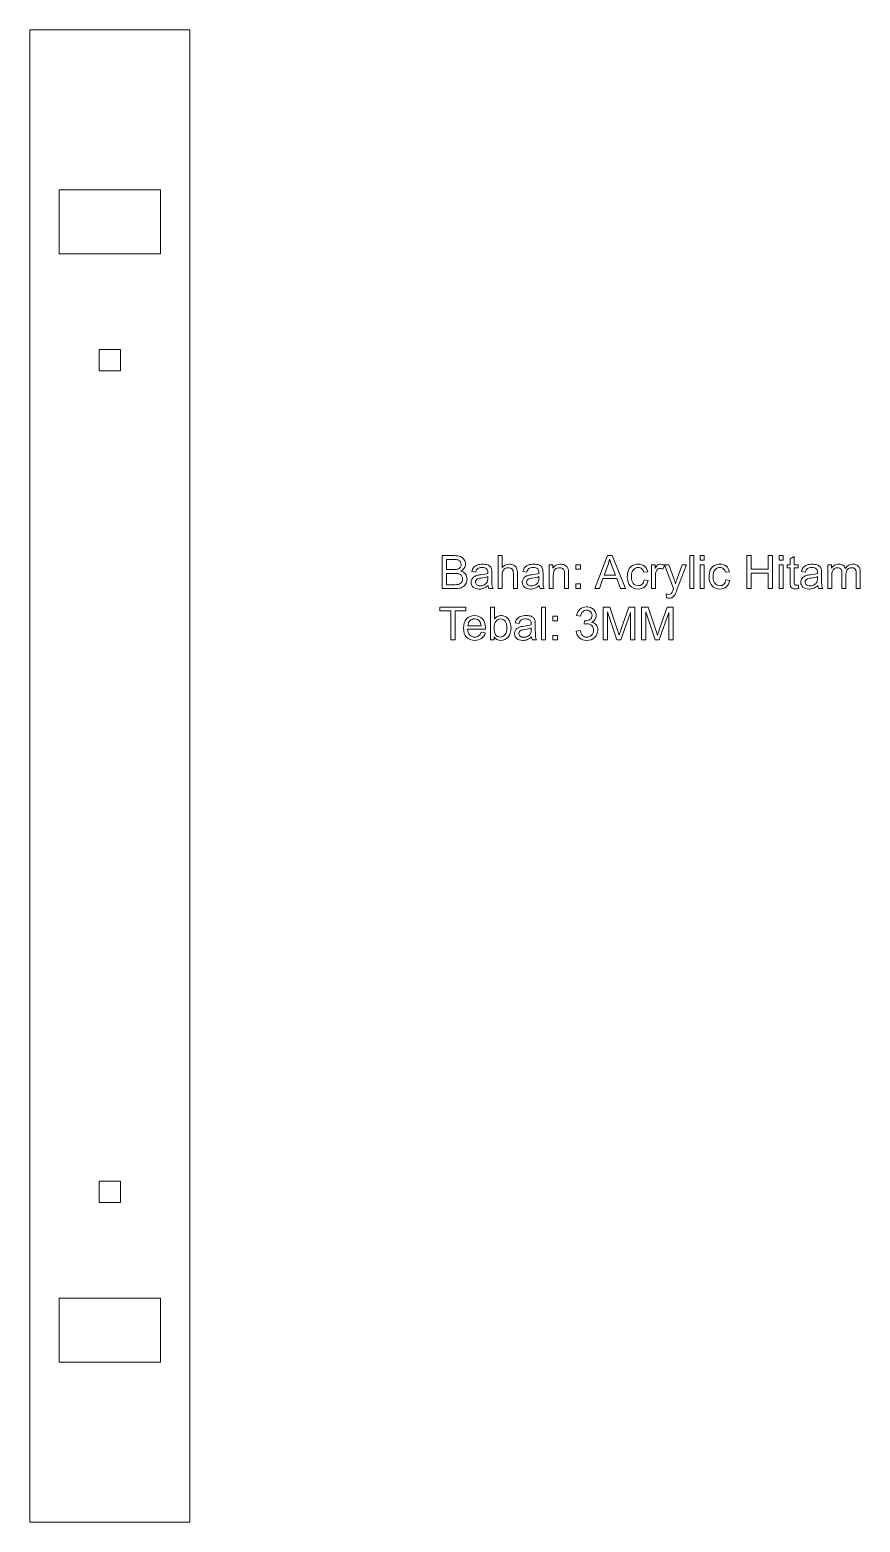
# Model space of a CAD drawing. Header units: centimetres. Extents: x -39 to 39, y -70 to 70.
import ezdxf

# ---------------------------------------------------------------- set-up
doc = ezdxf.new("R2010")
doc.units = ezdxf.units.CM
doc.header["$MEASUREMENT"] = 0
doc.layers.add('Layer 1', color=7, linetype='Continuous')

msp = doc.modelspace()

# ---------------------------------------------------------------- linework, layer by layer
at = {"layer": 'Layer 1', "color": 250, "lineweight": 20}
for points, knots in [([(-38.94875, -70), (-38.94875, -70), (-23.94875, -70), (-23.94875, -70), (-23.94875, -70), (-23.94875, 70), (-23.94875, 70), (-23.94875, 70), (-38.94875, 70), (-38.94875, 70), (-38.94875, 70), (-38.94875, -70), (-38.94875, -70)], [0, 0, 0, 0, 0.25, 0.25, 0.25, 0.5, 0.5, 0.5, 0.75, 0.75, 0.75, 1, 1, 1, 1]), ([(-36.19875, 55.00004), (-36.19875, 55.00004), (-30.94495, 55.00004), (-30.94495, 55.00004), (-30.94495, 55.00004), (-26.69875, 55.00004), (-26.69875, 55.00004), (-26.69875, 55.00004), (-26.69875, 52.01229), (-26.69875, 52.01229), (-26.69875, 52.01229), (-26.69875, 49.00004), (-26.69875, 49.00004), (-26.69875, 49.00004), (-36.19875, 49.00004), (-36.19875, 49.00004), (-36.19875, 49.00004), (-36.19875, 55.00004), (-36.19875, 55.00004)], [0, 0, 0, 0, 0.166666667, 0.166666667, 0.166666667, 0.333333333, 0.333333333, 0.333333333, 0.5, 0.5, 0.5, 0.666666667, 0.666666667, 0.666666667, 0.833333333, 0.833333333, 0.833333333, 1, 1, 1, 1]), ([(-32.44875, 40.00038), (-32.44875, 40.00038), (-31.43769, 40.00038), (-31.43769, 40.00038), (-31.43769, 40.00038), (-30.44875, 40.00038), (-30.44875, 40.00038), (-30.44875, 40.00038), (-30.44875, 38.85604), (-30.44875, 38.85604), (-30.44875, 38.85604), (-30.44875, 38.00038), (-30.44875, 38.00038), (-30.44875, 38.00038), (-32.44875, 38.00038), (-32.44875, 38.00038), (-32.44875, 38.00038), (-32.44875, 40.00038), (-32.44875, 40.00038)], [0, 0, 0, 0, 0.166666667, 0.166666667, 0.166666667, 0.333333333, 0.333333333, 0.333333333, 0.5, 0.5, 0.5, 0.666666667, 0.666666667, 0.666666667, 0.833333333, 0.833333333, 0.833333333, 1, 1, 1, 1]), ([(-32.45004, -37.99898), (-32.45004, -37.99898), (-31.43898, -37.99898), (-31.43898, -37.99898), (-31.43898, -37.99898), (-30.45004, -37.99898), (-30.45004, -37.99898), (-30.45004, -37.99898), (-30.45004, -38.81826), (-30.45004, -38.81826), (-30.45004, -38.81826), (-30.45004, -39.14332), (-30.45004, -39.14332), (-30.45004, -39.14332), (-30.45004, -39.99898), (-30.45004, -39.99898), (-30.45004, -39.99898), (-32.45004, -39.99898), (-32.45004, -39.99898), (-32.45004, -39.99898), (-32.45004, -37.99898), (-32.45004, -37.99898)], [0, 0, 0, 0, 0.142857143, 0.142857143, 0.142857143, 0.285714286, 0.285714286, 0.285714286, 0.428571429, 0.428571429, 0.428571429, 0.571428571, 0.571428571, 0.571428571, 0.714285714, 0.714285714, 0.714285714, 0.857142857, 0.857142857, 0.857142857, 1, 1, 1, 1]), ([(-36.19875, -48.99898), (-36.19875, -48.99898), (-26.69875, -48.99898), (-26.69875, -48.99898), (-26.69875, -48.99898), (-26.69875, -51.71916), (-26.69875, -51.71916), (-26.69875, -51.71916), (-26.69875, -54.99898), (-26.69875, -54.99898), (-26.69875, -54.99898), (-31.01322, -54.99898), (-31.01322, -54.99898), (-31.01322, -54.99898), (-36.19875, -54.99898), (-36.19875, -54.99898), (-36.19875, -54.99898), (-36.19875, -48.99898), (-36.19875, -48.99898)], [0, 0, 0, 0, 0.166666667, 0.166666667, 0.166666667, 0.333333333, 0.333333333, 0.333333333, 0.5, 0.5, 0.5, 0.666666667, 0.666666667, 0.666666667, 0.833333333, 0.833333333, 0.833333333, 1, 1, 1, 1])]:
    msp.add_open_spline(points, degree=3, knots=knots, dxfattribs=at)
at = {"layer": 'Layer 1', "color": 250, "lineweight": 9}
for points, knots in [([(-0.26784, 17.58457), (-0.26784, 17.58457), (-0.26784, 20.67369), (-0.26784, 20.67369), (-0.26784, 20.67369), (0.89131, 20.67369), (0.89131, 20.67369), (1.12715, 20.67369), (1.31627, 20.64277), (1.45936, 20.58021), (1.60174, 20.51765), (1.7132, 20.42129), (1.79373, 20.29114), (1.87499, 20.16171), (1.91525, 20.02581), (1.91525, 19.88343), (1.91525, 19.75184), (1.8793, 19.62744), (1.80811, 19.51095), (1.73692, 19.39447), (1.62906, 19.30027), (1.48453, 19.22836), (1.67149, 19.17371), (1.8153, 19.08023), (1.91525, 18.94792), (2.01592, 18.81633), (2.06626, 18.6603), (2.06626, 18.48053), (2.06626, 18.33528), (2.03534, 18.20081), (1.97422, 18.07641), (1.9131, 17.95201), (1.83759, 17.85638), (1.74771, 17.78879), (1.65784, 17.72191), (1.54493, 17.67086), (1.40975, 17.63634), (1.27385, 17.60183), (1.10775, 17.58457), (0.91071, 17.58457), (0.91071, 17.58457), (-0.26784, 17.58457), (-0.26784, 17.58457)], [0, 0, 0, 0, 0.071428571, 0.071428571, 0.071428571, 0.142857143, 0.142857143, 0.142857143, 0.214285714, 0.214285714, 0.214285714, 0.285714286, 0.285714286, 0.285714286, 0.357142857, 0.357142857, 0.357142857, 0.428571429, 0.428571429, 0.428571429, 0.5, 0.5, 0.5, 0.571428571, 0.571428571, 0.571428571, 0.642857143, 0.642857143, 0.642857143, 0.714285714, 0.714285714, 0.714285714, 0.785714286, 0.785714286, 0.785714286, 0.857142857, 0.857142857, 0.857142857, 0.928571429, 0.928571429, 0.928571429, 1, 1, 1, 1]), ([(0.14203, 19.37505), (0.14203, 19.37505), (0.81006, 19.37505), (0.81006, 19.37505), (0.99125, 19.37505), (1.1214, 19.38727), (1.19978, 19.411), (1.30405, 19.44192), (1.38242, 19.4937), (1.43492, 19.5656), (1.48741, 19.63751), (1.51401, 19.72739), (1.51401, 19.83597), (1.51401, 19.9388), (1.48956, 20.0294), (1.43995, 20.10706), (1.39106, 20.18544), (1.32059, 20.23937), (1.22926, 20.26813), (1.13794, 20.2969), (0.98118, 20.31128), (0.75972, 20.31128), (0.75972, 20.31128), (0.14203, 20.31128), (0.14203, 20.31128), (0.14203, 20.31128), (0.14203, 19.37505), (0.14203, 19.37505)], [0, 0, 0, 0, 0.111111111, 0.111111111, 0.111111111, 0.222222222, 0.222222222, 0.222222222, 0.333333333, 0.333333333, 0.333333333, 0.444444444, 0.444444444, 0.444444444, 0.555555556, 0.555555556, 0.555555556, 0.666666667, 0.666666667, 0.666666667, 0.777777778, 0.777777778, 0.777777778, 0.888888889, 0.888888889, 0.888888889, 1, 1, 1, 1]), ([(4.04226, 17.86501), (3.90132, 17.74492), (3.76541, 17.66079), (3.63526, 17.61118), (3.50511, 17.56156), (3.36561, 17.53711), (3.21606, 17.53711), (2.97013, 17.53711), (2.78101, 17.59679), (2.6487, 17.71688), (2.5164, 17.83624), (2.45024, 17.98941), (2.45024, 18.17564), (2.45024, 18.28494), (2.47541, 18.38489), (2.52502, 18.4755), (2.57536, 18.5661), (2.64079, 18.63801), (2.72133, 18.69265), (2.80258, 18.7473), (2.89319, 18.78901), (2.99457, 18.81705), (3.06936, 18.83647), (3.18225, 18.85516), (3.33254, 18.87386), (3.63886, 18.90981), (3.86537, 18.95368), (4.0099, 19.00401), (4.01135, 19.05578), (4.01206, 19.08886), (4.01206, 19.10252), (4.01206, 19.2564), (3.9761, 19.36498), (3.90419, 19.42826), (3.80712, 19.51383), (3.66259, 19.55626), (3.47132, 19.55626), (3.29227, 19.55626), (3.15997, 19.52462), (3.07511, 19.46206), (2.98954, 19.3995), (2.92698, 19.28876), (2.88599, 19.12913), (2.88599, 19.12913), (2.51495, 19.1809), (2.51495, 19.1809), (2.54876, 19.33982), (2.60412, 19.46853), (2.68178, 19.56632), (2.75944, 19.66412), (2.87161, 19.7389), (3.0183, 19.79211), (3.16427, 19.8446), (3.33469, 19.87121), (3.5274, 19.87121), (3.71868, 19.87121), (3.87471, 19.84892), (3.9948, 19.80361), (4.11416, 19.75831), (4.20261, 19.70223), (4.2587, 19.63391), (4.31478, 19.5656), (4.35433, 19.47932), (4.37734, 19.37505), (4.38957, 19.31033), (4.39604, 19.19384), (4.39604, 19.0263), (4.39604, 19.0263), (4.39604, 18.52295), (4.39604, 18.52295), (4.39604, 18.17133), (4.40395, 17.94914), (4.41977, 17.85494), (4.43487, 17.76074), (4.46651, 17.67086), (4.51253, 17.58457), (4.51253, 17.58457), (4.1156, 17.58457), (4.1156, 17.58457), (4.07749, 17.66439), (4.05304, 17.75787), (4.04226, 17.86501)], [0, 0, 0, 0, 0.037037037, 0.037037037, 0.037037037, 0.074074074, 0.074074074, 0.074074074, 0.111111111, 0.111111111, 0.111111111, 0.148148148, 0.148148148, 0.148148148, 0.185185185, 0.185185185, 0.185185185, 0.222222222, 0.222222222, 0.222222222, 0.259259259, 0.259259259, 0.259259259, 0.296296296, 0.296296296, 0.296296296, 0.333333333, 0.333333333, 0.333333333, 0.37037037, 0.37037037, 0.37037037, 0.407407407, 0.407407407, 0.407407407, 0.444444444, 0.444444444, 0.444444444, 0.481481481, 0.481481481, 0.481481481, 0.518518519, 0.518518519, 0.518518519, 0.555555556, 0.555555556, 0.555555556, 0.592592593, 0.592592593, 0.592592593, 0.62962963, 0.62962963, 0.62962963, 0.666666667, 0.666666667, 0.666666667, 0.703703704, 0.703703704, 0.703703704, 0.740740741, 0.740740741, 0.740740741, 0.777777778, 0.777777778, 0.777777778, 0.814814815, 0.814814815, 0.814814815, 0.851851852, 0.851851852, 0.851851852, 0.888888889, 0.888888889, 0.888888889, 0.925925926, 0.925925926, 0.925925926, 0.962962963, 0.962962963, 0.962962963, 1, 1, 1, 1]), ([(4.9792, 17.58457), (4.9792, 17.58457), (4.9792, 20.67369), (4.9792, 20.67369), (4.9792, 20.67369), (5.35887, 20.67369), (5.35887, 20.67369), (5.35887, 20.67369), (5.35887, 19.56201), (5.35887, 19.56201), (5.53504, 19.76838), (5.75723, 19.87121), (6.02616, 19.87121), (6.19083, 19.87121), (6.33393, 19.83885), (6.45617, 19.77341), (6.5777, 19.70798), (6.6647, 19.6181), (6.71719, 19.50304), (6.76968, 19.38799), (6.79557, 19.22045), (6.79557, 19.00185), (6.79557, 19.00185), (6.79557, 17.58457), (6.79557, 17.58457), (6.79557, 17.58457), (6.4159, 17.58457), (6.4159, 17.58457), (6.4159, 17.58457), (6.4159, 19.00042), (6.4159, 19.00042), (6.4159, 19.18953), (6.37491, 19.32759), (6.29366, 19.41388), (6.21169, 19.50017), (6.09663, 19.54331), (5.94707, 19.54331), (5.83561, 19.54331), (5.73063, 19.51455), (5.63212, 19.4563), (5.53361, 19.39806), (5.46385, 19.31896), (5.42143, 19.21901), (5.37972, 19.11978), (5.35887, 18.98244), (5.35887, 18.80699), (5.35887, 18.80699), (5.35887, 17.58457), (5.35887, 17.58457), (5.35887, 17.58457), (4.9792, 17.58457), (4.9792, 17.58457)], [0, 0, 0, 0, 0.058823529, 0.058823529, 0.058823529, 0.117647059, 0.117647059, 0.117647059, 0.176470588, 0.176470588, 0.176470588, 0.235294118, 0.235294118, 0.235294118, 0.294117647, 0.294117647, 0.294117647, 0.352941176, 0.352941176, 0.352941176, 0.411764706, 0.411764706, 0.411764706, 0.470588235, 0.470588235, 0.470588235, 0.529411765, 0.529411765, 0.529411765, 0.588235294, 0.588235294, 0.588235294, 0.647058824, 0.647058824, 0.647058824, 0.705882353, 0.705882353, 0.705882353, 0.764705882, 0.764705882, 0.764705882, 0.823529412, 0.823529412, 0.823529412, 0.882352941, 0.882352941, 0.882352941, 0.941176471, 0.941176471, 0.941176471, 1, 1, 1, 1]), ([(8.84132, 17.86501), (8.70039, 17.74492), (8.56447, 17.66079), (8.43432, 17.61118), (8.30417, 17.56156), (8.16468, 17.53711), (8.01511, 17.53711), (7.76919, 17.53711), (7.58007, 17.59679), (7.44776, 17.71688), (7.31545, 17.83624), (7.2493, 17.98941), (7.2493, 18.17564), (7.2493, 18.28494), (7.27447, 18.38489), (7.32408, 18.4755), (7.37442, 18.5661), (7.43986, 18.63801), (7.52039, 18.69265), (7.60164, 18.7473), (7.69224, 18.78901), (7.79363, 18.81705), (7.86842, 18.83647), (7.98131, 18.85516), (8.1316, 18.87386), (8.43792, 18.90981), (8.66443, 18.95368), (8.80896, 19.00401), (8.8104, 19.05578), (8.81112, 19.08886), (8.81112, 19.10252), (8.81112, 19.2564), (8.77516, 19.36498), (8.70325, 19.42826), (8.60618, 19.51383), (8.46165, 19.55626), (8.27038, 19.55626), (8.09133, 19.55626), (7.95902, 19.52462), (7.87417, 19.46206), (7.7886, 19.3995), (7.72604, 19.28876), (7.68506, 19.12913), (7.68506, 19.12913), (7.31401, 19.1809), (7.31401, 19.1809), (7.34781, 19.33982), (7.40318, 19.46853), (7.48084, 19.56632), (7.5585, 19.66412), (7.67068, 19.7389), (7.81736, 19.79211), (7.96333, 19.8446), (8.13375, 19.87121), (8.32646, 19.87121), (8.51774, 19.87121), (8.67377, 19.84892), (8.79386, 19.80361), (8.91323, 19.75831), (9.00168, 19.70223), (9.05776, 19.63391), (9.11384, 19.5656), (9.15339, 19.47932), (9.17641, 19.37505), (9.18863, 19.31033), (9.1951, 19.19384), (9.1951, 19.0263), (9.1951, 19.0263), (9.1951, 18.52295), (9.1951, 18.52295), (9.1951, 18.17133), (9.20301, 17.94914), (9.21883, 17.85494), (9.23393, 17.76074), (9.26557, 17.67086), (9.3116, 17.58457), (9.3116, 17.58457), (8.91466, 17.58457), (8.91466, 17.58457), (8.87655, 17.66439), (8.8521, 17.75787), (8.84132, 17.86501)], [0, 0, 0, 0, 0.037037037, 0.037037037, 0.037037037, 0.074074074, 0.074074074, 0.074074074, 0.111111111, 0.111111111, 0.111111111, 0.148148148, 0.148148148, 0.148148148, 0.185185185, 0.185185185, 0.185185185, 0.222222222, 0.222222222, 0.222222222, 0.259259259, 0.259259259, 0.259259259, 0.296296296, 0.296296296, 0.296296296, 0.333333333, 0.333333333, 0.333333333, 0.37037037, 0.37037037, 0.37037037, 0.407407407, 0.407407407, 0.407407407, 0.444444444, 0.444444444, 0.444444444, 0.481481481, 0.481481481, 0.481481481, 0.518518519, 0.518518519, 0.518518519, 0.555555556, 0.555555556, 0.555555556, 0.592592593, 0.592592593, 0.592592593, 0.62962963, 0.62962963, 0.62962963, 0.666666667, 0.666666667, 0.666666667, 0.703703704, 0.703703704, 0.703703704, 0.740740741, 0.740740741, 0.740740741, 0.777777778, 0.777777778, 0.777777778, 0.814814815, 0.814814815, 0.814814815, 0.851851852, 0.851851852, 0.851851852, 0.888888889, 0.888888889, 0.888888889, 0.925925926, 0.925925926, 0.925925926, 0.962962963, 0.962962963, 0.962962963, 1, 1, 1, 1]), ([(9.77826, 17.58457), (9.77826, 17.58457), (9.77826, 19.82375), (9.77826, 19.82375), (9.77826, 19.82375), (10.1191, 19.82375), (10.1191, 19.82375), (10.1191, 19.82375), (10.1191, 19.50592), (10.1191, 19.50592), (10.28305, 19.74968), (10.52034, 19.87121), (10.83026, 19.87121), (10.96544, 19.87121), (11.08912, 19.84676), (11.20202, 19.79858), (11.31491, 19.7504), (11.39976, 19.68641), (11.45585, 19.60803), (11.51193, 19.52965), (11.55148, 19.43617), (11.57377, 19.32831), (11.58744, 19.25784), (11.59463, 19.13488), (11.59463, 18.95943), (11.59463, 18.95943), (11.59463, 17.58457), (11.59463, 17.58457), (11.59463, 17.58457), (11.21496, 17.58457), (11.21496, 17.58457), (11.21496, 17.58457), (11.21496, 18.94505), (11.21496, 18.94505), (11.21496, 19.09965), (11.20058, 19.21542), (11.1711, 19.29164), (11.14161, 19.36786), (11.08912, 19.42898), (11.01434, 19.475), (10.93956, 19.5203), (10.85111, 19.54331), (10.75044, 19.54331), (10.58937, 19.54331), (10.45059, 19.49226), (10.33338, 19.38943), (10.21617, 19.28732), (10.15793, 19.09246), (10.15793, 18.80627), (10.15793, 18.80627), (10.15793, 17.58457), (10.15793, 17.58457), (10.15793, 17.58457), (9.77826, 17.58457), (9.77826, 17.58457)], [0, 0, 0, 0, 0.055555556, 0.055555556, 0.055555556, 0.111111111, 0.111111111, 0.111111111, 0.166666667, 0.166666667, 0.166666667, 0.222222222, 0.222222222, 0.222222222, 0.277777778, 0.277777778, 0.277777778, 0.333333333, 0.333333333, 0.333333333, 0.388888889, 0.388888889, 0.388888889, 0.444444444, 0.444444444, 0.444444444, 0.5, 0.5, 0.5, 0.555555556, 0.555555556, 0.555555556, 0.611111111, 0.611111111, 0.611111111, 0.666666667, 0.666666667, 0.666666667, 0.722222222, 0.722222222, 0.722222222, 0.777777778, 0.777777778, 0.777777778, 0.833333333, 0.833333333, 0.833333333, 0.888888889, 0.888888889, 0.888888889, 0.944444444, 0.944444444, 0.944444444, 1, 1, 1, 1]), ([(12.28134, 19.39231), (12.28134, 19.39231), (12.28134, 19.82375), (12.28134, 19.82375), (12.28134, 19.82375), (12.71278, 19.82375), (12.71278, 19.82375), (12.71278, 19.82375), (12.71278, 19.39231), (12.71278, 19.39231), (12.71278, 19.39231), (12.28134, 19.39231), (12.28134, 19.39231)], [0, 0, 0, 0, 0.25, 0.25, 0.25, 0.5, 0.5, 0.5, 0.75, 0.75, 0.75, 1, 1, 1, 1]), ([(14.04594, 17.58457), (14.04594, 17.58457), (15.23096, 20.67369), (15.23096, 20.67369), (15.23096, 20.67369), (15.68038, 20.67369), (15.68038, 20.67369), (15.68038, 20.67369), (16.93803, 17.58457), (16.93803, 17.58457), (16.93803, 17.58457), (16.47279, 17.58457), (16.47279, 17.58457), (16.47279, 17.58457), (16.11542, 18.5208), (16.11542, 18.5208), (16.11542, 18.5208), (14.81462, 18.5208), (14.81462, 18.5208), (14.81462, 18.5208), (14.47954, 17.58457), (14.47954, 17.58457), (14.47954, 17.58457), (14.04594, 17.58457), (14.04594, 17.58457)], [0, 0, 0, 0, 0.125, 0.125, 0.125, 0.25, 0.25, 0.25, 0.375, 0.375, 0.375, 0.5, 0.5, 0.5, 0.625, 0.625, 0.625, 0.75, 0.75, 0.75, 0.875, 0.875, 0.875, 1, 1, 1, 1]), ([(14.93471, 18.85301), (14.93471, 18.85301), (15.98742, 18.85301), (15.98742, 18.85301), (15.98742, 18.85301), (15.66528, 19.70942), (15.66528, 19.70942), (15.56821, 19.96972), (15.49486, 20.18472), (15.44381, 20.35442), (15.40138, 20.15308), (15.34458, 19.95534), (15.27339, 19.75975), (15.27339, 19.75975), (14.93471, 18.85301), (14.93471, 18.85301)], [0, 0, 0, 0, 0.2, 0.2, 0.2, 0.4, 0.4, 0.4, 0.6, 0.6, 0.6, 0.8, 0.8, 0.8, 1, 1, 1, 1]), ([(18.67746, 18.40431), (18.67746, 18.40431), (19.0485, 18.35253), (19.0485, 18.35253), (19.00751, 18.09727), (18.90396, 17.89808), (18.73642, 17.75355), (18.56888, 17.60902), (18.3625, 17.53711), (18.11874, 17.53711), (17.81314, 17.53711), (17.56721, 17.63706), (17.38169, 17.83696), (17.19546, 18.03686), (17.1027, 18.32305), (17.1027, 18.69553), (17.1027, 18.93714), (17.14296, 19.14782), (17.22278, 19.32903), (17.3026, 19.50952), (17.42412, 19.64542), (17.58807, 19.7353), (17.7513, 19.82591), (17.92891, 19.87121), (18.12162, 19.87121), (18.36394, 19.87121), (18.56312, 19.81009), (18.717, 19.68713), (18.8716, 19.56417), (18.97084, 19.38943), (19.01398, 19.16364), (19.01398, 19.16364), (18.64726, 19.10756), (18.64726, 19.10756), (18.61202, 19.25784), (18.55018, 19.37074), (18.4603, 19.44696), (18.37113, 19.52246), (18.26327, 19.56057), (18.13672, 19.56057), (17.94544, 19.56057), (17.79013, 19.49226), (17.67004, 19.35564), (17.55068, 19.21829), (17.49099, 19.00257), (17.49099, 18.70632), (17.49099, 18.40575), (17.54852, 18.18787), (17.66357, 18.05196), (17.77934, 17.91606), (17.92962, 17.84775), (18.11443, 17.84775), (18.26399, 17.84775), (18.38839, 17.89305), (18.48762, 17.98437), (18.58757, 18.07497), (18.65085, 18.21519), (18.67746, 18.40431)], [0, 0, 0, 0, 0.052631579, 0.052631579, 0.052631579, 0.105263158, 0.105263158, 0.105263158, 0.157894737, 0.157894737, 0.157894737, 0.210526316, 0.210526316, 0.210526316, 0.263157895, 0.263157895, 0.263157895, 0.315789474, 0.315789474, 0.315789474, 0.368421053, 0.368421053, 0.368421053, 0.421052632, 0.421052632, 0.421052632, 0.473684211, 0.473684211, 0.473684211, 0.526315789, 0.526315789, 0.526315789, 0.578947368, 0.578947368, 0.578947368, 0.631578947, 0.631578947, 0.631578947, 0.684210526, 0.684210526, 0.684210526, 0.736842105, 0.736842105, 0.736842105, 0.789473684, 0.789473684, 0.789473684, 0.842105263, 0.842105263, 0.842105263, 0.894736842, 0.894736842, 0.894736842, 0.947368421, 0.947368421, 0.947368421, 1, 1, 1, 1]), ([(19.36777, 17.58457), (19.36777, 17.58457), (19.36777, 19.82375), (19.36777, 19.82375), (19.36777, 19.82375), (19.70861, 19.82375), (19.70861, 19.82375), (19.70861, 19.82375), (19.70861, 19.48075), (19.70861, 19.48075), (19.79561, 19.63967), (19.87615, 19.74465), (19.95022, 19.79499), (20.02428, 19.84604), (20.10553, 19.87121), (20.19398, 19.87121), (20.32197, 19.87121), (20.45212, 19.83094), (20.58443, 19.75112), (20.58443, 19.75112), (20.44925, 19.40094), (20.44925, 19.40094), (20.3572, 19.45271), (20.26516, 19.4786), (20.17312, 19.4786), (20.09044, 19.4786), (20.01637, 19.45343), (19.95093, 19.40381), (19.8855, 19.3542), (19.83876, 19.28517), (19.81071, 19.19672), (19.76829, 19.06226), (19.74743, 18.91485), (19.74743, 18.75449), (19.74743, 18.75449), (19.74743, 17.58457), (19.74743, 17.58457), (19.74743, 17.58457), (19.36777, 17.58457), (19.36777, 17.58457)], [0, 0, 0, 0, 0.076923077, 0.076923077, 0.076923077, 0.153846154, 0.153846154, 0.153846154, 0.230769231, 0.230769231, 0.230769231, 0.307692308, 0.307692308, 0.307692308, 0.384615385, 0.384615385, 0.384615385, 0.461538462, 0.461538462, 0.461538462, 0.538461538, 0.538461538, 0.538461538, 0.615384615, 0.615384615, 0.615384615, 0.692307692, 0.692307692, 0.692307692, 0.769230769, 0.769230769, 0.769230769, 0.846153846, 0.846153846, 0.846153846, 0.923076923, 0.923076923, 0.923076923, 1, 1, 1, 1]), ([(20.79152, 16.72385), (20.79152, 16.72385), (20.74838, 17.07475), (20.74838, 17.07475), (20.83179, 17.05246), (20.90371, 17.04095), (20.96554, 17.04095), (21.05039, 17.04095), (21.11798, 17.05534), (21.16832, 17.08338), (21.21938, 17.11142), (21.26109, 17.15097), (21.29343, 17.20131), (21.31716, 17.23942), (21.35599, 17.33362), (21.4092, 17.48462), (21.41639, 17.50547), (21.42718, 17.53639), (21.443, 17.57738), (21.443, 17.57738), (20.59306, 19.82375), (20.59306, 19.82375), (20.59306, 19.82375), (20.99862, 19.82375), (20.99862, 19.82375), (20.99862, 19.82375), (21.46601, 18.53086), (21.46601, 18.53086), (21.52713, 18.36764), (21.58106, 18.19506), (21.62924, 18.01385), (21.6731, 18.18427), (21.72487, 18.35253), (21.78528, 18.51792), (21.78528, 18.51792), (22.26274, 19.82375), (22.26274, 19.82375), (22.26274, 19.82375), (22.64169, 19.82375), (22.64169, 19.82375), (22.64169, 19.82375), (21.79534, 17.54574), (21.79534, 17.54574), (21.70402, 17.30054), (21.63283, 17.13228), (21.58179, 17.03952), (21.51419, 16.91512), (21.43653, 16.8238), (21.34952, 16.76555), (21.26179, 16.70731), (21.15753, 16.67854), (21.03673, 16.67854), (20.96338, 16.67854), (20.88141, 16.69364), (20.79152, 16.72385)], [0, 0, 0, 0, 0.055555556, 0.055555556, 0.055555556, 0.111111111, 0.111111111, 0.111111111, 0.166666667, 0.166666667, 0.166666667, 0.222222222, 0.222222222, 0.222222222, 0.277777778, 0.277777778, 0.277777778, 0.333333333, 0.333333333, 0.333333333, 0.388888889, 0.388888889, 0.388888889, 0.444444444, 0.444444444, 0.444444444, 0.5, 0.5, 0.5, 0.555555556, 0.555555556, 0.555555556, 0.611111111, 0.611111111, 0.611111111, 0.666666667, 0.666666667, 0.666666667, 0.722222222, 0.722222222, 0.722222222, 0.777777778, 0.777777778, 0.777777778, 0.833333333, 0.833333333, 0.833333333, 0.888888889, 0.888888889, 0.888888889, 0.944444444, 0.944444444, 0.944444444, 1, 1, 1, 1]), ([(22.95736, 17.58457), (22.95736, 17.58457), (22.95736, 20.67369), (22.95736, 20.67369), (22.95736, 20.67369), (23.33703, 20.67369), (23.33703, 20.67369), (23.33703, 20.67369), (23.33703, 17.58457), (23.33703, 17.58457), (23.33703, 17.58457), (22.95736, 17.58457), (22.95736, 17.58457)], [0, 0, 0, 0, 0.25, 0.25, 0.25, 0.5, 0.5, 0.5, 0.75, 0.75, 0.75, 1, 1, 1, 1]), ([(23.92451, 20.24225), (23.92451, 20.24225), (23.92451, 20.67369), (23.92451, 20.67369), (23.92451, 20.67369), (24.30418, 20.67369), (24.30418, 20.67369), (24.30418, 20.67369), (24.30418, 20.24225), (24.30418, 20.24225), (24.30418, 20.24225), (23.92451, 20.24225), (23.92451, 20.24225)], [0, 0, 0, 0, 0.25, 0.25, 0.25, 0.5, 0.5, 0.5, 0.75, 0.75, 0.75, 1, 1, 1, 1]), ([(23.92451, 17.58457), (23.92451, 17.58457), (23.92451, 19.82375), (23.92451, 19.82375), (23.92451, 19.82375), (24.30418, 19.82375), (24.30418, 19.82375), (24.30418, 19.82375), (24.30418, 17.58457), (24.30418, 17.58457), (24.30418, 17.58457), (23.92451, 17.58457), (23.92451, 17.58457)], [0, 0, 0, 0, 0.25, 0.25, 0.25, 0.5, 0.5, 0.5, 0.75, 0.75, 0.75, 1, 1, 1, 1]), ([(26.34562, 18.40431), (26.34562, 18.40431), (26.71666, 18.35253), (26.71666, 18.35253), (26.67567, 18.09727), (26.57212, 17.89808), (26.40458, 17.75355), (26.23704, 17.60902), (26.03066, 17.53711), (25.7869, 17.53711), (25.4813, 17.53711), (25.23537, 17.63706), (25.04986, 17.83696), (24.86362, 18.03686), (24.77086, 18.32305), (24.77086, 18.69553), (24.77086, 18.93714), (24.81112, 19.14782), (24.89094, 19.32903), (24.97076, 19.50952), (25.09228, 19.64542), (25.25623, 19.7353), (25.41947, 19.82591), (25.59707, 19.87121), (25.78978, 19.87121), (26.0321, 19.87121), (26.23129, 19.81009), (26.38516, 19.68713), (26.53976, 19.56417), (26.639, 19.38943), (26.68215, 19.16364), (26.68215, 19.16364), (26.31542, 19.10756), (26.31542, 19.10756), (26.28018, 19.25784), (26.21834, 19.37074), (26.12846, 19.44696), (26.03929, 19.52246), (25.93143, 19.56057), (25.80488, 19.56057), (25.6136, 19.56057), (25.45829, 19.49226), (25.3382, 19.35564), (25.21884, 19.21829), (25.15915, 19.00257), (25.15915, 18.70632), (25.15915, 18.40575), (25.21668, 18.18787), (25.33173, 18.05196), (25.4475, 17.91606), (25.59778, 17.84775), (25.78259, 17.84775), (25.93215, 17.84775), (26.05656, 17.89305), (26.15578, 17.98437), (26.25573, 18.07497), (26.31901, 18.21519), (26.34562, 18.40431)], [0, 0, 0, 0, 0.052631579, 0.052631579, 0.052631579, 0.105263158, 0.105263158, 0.105263158, 0.157894737, 0.157894737, 0.157894737, 0.210526316, 0.210526316, 0.210526316, 0.263157895, 0.263157895, 0.263157895, 0.315789474, 0.315789474, 0.315789474, 0.368421053, 0.368421053, 0.368421053, 0.421052632, 0.421052632, 0.421052632, 0.473684211, 0.473684211, 0.473684211, 0.526315789, 0.526315789, 0.526315789, 0.578947368, 0.578947368, 0.578947368, 0.631578947, 0.631578947, 0.631578947, 0.684210526, 0.684210526, 0.684210526, 0.736842105, 0.736842105, 0.736842105, 0.789473684, 0.789473684, 0.789473684, 0.842105263, 0.842105263, 0.842105263, 0.894736842, 0.894736842, 0.894736842, 0.947368421, 0.947368421, 0.947368421, 1, 1, 1, 1]), ([(28.30365, 17.58457), (28.30365, 17.58457), (28.30365, 20.67369), (28.30365, 20.67369), (28.30365, 20.67369), (28.71352, 20.67369), (28.71352, 20.67369), (28.71352, 20.67369), (28.71352, 19.40094), (28.71352, 19.40094), (28.71352, 19.40094), (30.30985, 19.40094), (30.30985, 19.40094), (30.30985, 19.40094), (30.30985, 20.67369), (30.30985, 20.67369), (30.30985, 20.67369), (30.71972, 20.67369), (30.71972, 20.67369), (30.71972, 20.67369), (30.71972, 17.58457), (30.71972, 17.58457), (30.71972, 17.58457), (30.30985, 17.58457), (30.30985, 17.58457), (30.30985, 17.58457), (30.30985, 19.03853), (30.30985, 19.03853), (30.30985, 19.03853), (28.71352, 19.03853), (28.71352, 19.03853), (28.71352, 19.03853), (28.71352, 17.58457), (28.71352, 17.58457), (28.71352, 17.58457), (28.30365, 17.58457), (28.30365, 17.58457)], [0, 0, 0, 0, 0.083333333, 0.083333333, 0.083333333, 0.166666667, 0.166666667, 0.166666667, 0.25, 0.25, 0.25, 0.333333333, 0.333333333, 0.333333333, 0.416666667, 0.416666667, 0.416666667, 0.5, 0.5, 0.5, 0.583333333, 0.583333333, 0.583333333, 0.666666667, 0.666666667, 0.666666667, 0.75, 0.75, 0.75, 0.833333333, 0.833333333, 0.833333333, 0.916666667, 0.916666667, 0.916666667, 1, 1, 1, 1]), ([(31.35466, 20.24225), (31.35466, 20.24225), (31.35466, 20.67369), (31.35466, 20.67369), (31.35466, 20.67369), (31.73432, 20.67369), (31.73432, 20.67369), (31.73432, 20.67369), (31.73432, 20.24225), (31.73432, 20.24225), (31.73432, 20.24225), (31.35466, 20.24225), (31.35466, 20.24225)], [0, 0, 0, 0, 0.25, 0.25, 0.25, 0.5, 0.5, 0.5, 0.75, 0.75, 0.75, 1, 1, 1, 1]), ([(31.35466, 17.58457), (31.35466, 17.58457), (31.35466, 19.82375), (31.35466, 19.82375), (31.35466, 19.82375), (31.73432, 19.82375), (31.73432, 19.82375), (31.73432, 19.82375), (31.73432, 17.58457), (31.73432, 17.58457), (31.73432, 17.58457), (31.35466, 17.58457), (31.35466, 17.58457)], [0, 0, 0, 0, 0.25, 0.25, 0.25, 0.5, 0.5, 0.5, 0.75, 0.75, 0.75, 1, 1, 1, 1]), ([(33.13722, 17.92325), (33.13722, 17.92325), (33.189, 17.58817), (33.189, 17.58817), (33.08257, 17.56587), (32.98695, 17.55437), (32.90353, 17.55437), (32.76618, 17.55437), (32.65976, 17.57594), (32.58354, 17.6198), (32.50804, 17.66367), (32.45484, 17.72047), (32.42391, 17.79166), (32.39299, 17.86285), (32.37789, 18.01242), (32.37789, 18.24036), (32.37789, 18.24036), (32.37789, 19.53037), (32.37789, 19.53037), (32.37789, 19.53037), (32.09746, 19.53037), (32.09746, 19.53037), (32.09746, 19.53037), (32.09746, 19.82375), (32.09746, 19.82375), (32.09746, 19.82375), (32.37789, 19.82375), (32.37789, 19.82375), (32.37789, 19.82375), (32.37789, 20.37743), (32.37789, 20.37743), (32.37789, 20.37743), (32.75756, 20.60538), (32.75756, 20.60538), (32.75756, 20.60538), (32.75756, 19.82375), (32.75756, 19.82375), (32.75756, 19.82375), (33.13722, 19.82375), (33.13722, 19.82375), (33.13722, 19.82375), (33.13722, 19.53037), (33.13722, 19.53037), (33.13722, 19.53037), (32.75756, 19.53037), (32.75756, 19.53037), (32.75756, 19.53037), (32.75756, 18.21879), (32.75756, 18.21879), (32.75756, 18.11021), (32.76403, 18.04046), (32.77769, 18.00954), (32.79063, 17.97862), (32.8122, 17.95417), (32.84241, 17.93548), (32.87261, 17.9175), (32.91575, 17.90815), (32.97184, 17.90815), (33.01354, 17.90815), (33.06891, 17.91318), (33.13722, 17.92325)], [0, 0, 0, 0, 0.05, 0.05, 0.05, 0.1, 0.1, 0.1, 0.15, 0.15, 0.15, 0.2, 0.2, 0.2, 0.25, 0.25, 0.25, 0.3, 0.3, 0.3, 0.35, 0.35, 0.35, 0.4, 0.4, 0.4, 0.45, 0.45, 0.45, 0.5, 0.5, 0.5, 0.55, 0.55, 0.55, 0.6, 0.6, 0.6, 0.65, 0.65, 0.65, 0.7, 0.7, 0.7, 0.75, 0.75, 0.75, 0.8, 0.8, 0.8, 0.85, 0.85, 0.85, 0.9, 0.9, 0.9, 0.95, 0.95, 0.95, 1, 1, 1, 1]), ([(34.97445, 17.86501), (34.83351, 17.74492), (34.6976, 17.66079), (34.56745, 17.61118), (34.4373, 17.56156), (34.2978, 17.53711), (34.14824, 17.53711), (33.90232, 17.53711), (33.7132, 17.59679), (33.58089, 17.71688), (33.44859, 17.83624), (33.38243, 17.98941), (33.38243, 18.17564), (33.38243, 18.28494), (33.4076, 18.38489), (33.45721, 18.4755), (33.50756, 18.5661), (33.57298, 18.63801), (33.65352, 18.69265), (33.73477, 18.7473), (33.82537, 18.78901), (33.92676, 18.81705), (34.00155, 18.83647), (34.11444, 18.85516), (34.26473, 18.87386), (34.57105, 18.90981), (34.79756, 18.95368), (34.94209, 19.00401), (34.94353, 19.05578), (34.94425, 19.08886), (34.94425, 19.10252), (34.94425, 19.2564), (34.90829, 19.36498), (34.83638, 19.42826), (34.73931, 19.51383), (34.59478, 19.55626), (34.40351, 19.55626), (34.22446, 19.55626), (34.09216, 19.52462), (34.0073, 19.46206), (33.92173, 19.3995), (33.85917, 19.28876), (33.81818, 19.12913), (33.81818, 19.12913), (33.44714, 19.1809), (33.44714, 19.1809), (33.48094, 19.33982), (33.53631, 19.46853), (33.61397, 19.56632), (33.69163, 19.66412), (33.8038, 19.7389), (33.95049, 19.79211), (34.09646, 19.8446), (34.26689, 19.87121), (34.45959, 19.87121), (34.65087, 19.87121), (34.8069, 19.84892), (34.92699, 19.80361), (35.04635, 19.75831), (35.1348, 19.70223), (35.19089, 19.63391), (35.24697, 19.5656), (35.28652, 19.47932), (35.30953, 19.37505), (35.32176, 19.31033), (35.32823, 19.19384), (35.32823, 19.0263), (35.32823, 19.0263), (35.32823, 18.52295), (35.32823, 18.52295), (35.32823, 18.17133), (35.33614, 17.94914), (35.35196, 17.85494), (35.36707, 17.76074), (35.3987, 17.67086), (35.44472, 17.58457), (35.44472, 17.58457), (35.04779, 17.58457), (35.04779, 17.58457), (35.00968, 17.66439), (34.98523, 17.75787), (34.97445, 17.86501)], [0, 0, 0, 0, 0.037037037, 0.037037037, 0.037037037, 0.074074074, 0.074074074, 0.074074074, 0.111111111, 0.111111111, 0.111111111, 0.148148148, 0.148148148, 0.148148148, 0.185185185, 0.185185185, 0.185185185, 0.222222222, 0.222222222, 0.222222222, 0.259259259, 0.259259259, 0.259259259, 0.296296296, 0.296296296, 0.296296296, 0.333333333, 0.333333333, 0.333333333, 0.37037037, 0.37037037, 0.37037037, 0.407407407, 0.407407407, 0.407407407, 0.444444444, 0.444444444, 0.444444444, 0.481481481, 0.481481481, 0.481481481, 0.518518519, 0.518518519, 0.518518519, 0.555555556, 0.555555556, 0.555555556, 0.592592593, 0.592592593, 0.592592593, 0.62962963, 0.62962963, 0.62962963, 0.666666667, 0.666666667, 0.666666667, 0.703703704, 0.703703704, 0.703703704, 0.740740741, 0.740740741, 0.740740741, 0.777777778, 0.777777778, 0.777777778, 0.814814815, 0.814814815, 0.814814815, 0.851851852, 0.851851852, 0.851851852, 0.888888889, 0.888888889, 0.888888889, 0.925925926, 0.925925926, 0.925925926, 0.962962963, 0.962962963, 0.962962963, 1, 1, 1, 1]), ([(35.91139, 17.58457), (35.91139, 17.58457), (35.91139, 19.82375), (35.91139, 19.82375), (35.91139, 19.82375), (36.25223, 19.82375), (36.25223, 19.82375), (36.25223, 19.82375), (36.25223, 19.50736), (36.25223, 19.50736), (36.32198, 19.61666), (36.41546, 19.7051), (36.53195, 19.77126), (36.64844, 19.83813), (36.78074, 19.87121), (36.92959, 19.87121), (37.09498, 19.87121), (37.23088, 19.83669), (37.33659, 19.76838), (37.44229, 19.69935), (37.51707, 19.60371), (37.56021, 19.48003), (37.73854, 19.74106), (37.96936, 19.87121), (38.25412, 19.87121), (38.47703, 19.87121), (38.64888, 19.81009), (38.76825, 19.68713), (38.88833, 19.56417), (38.94874, 19.37505), (38.94874, 19.11978), (38.94874, 19.11978), (38.94874, 17.58457), (38.94874, 17.58457), (38.94874, 17.58457), (38.56907, 17.58457), (38.56907, 17.58457), (38.56907, 17.58457), (38.56907, 18.99394), (38.56907, 18.99394), (38.56907, 19.14495), (38.55612, 19.25425), (38.53168, 19.32112), (38.50724, 19.38799), (38.46265, 19.4412), (38.39721, 19.48219), (38.33249, 19.52318), (38.25627, 19.54331), (38.16927, 19.54331), (38.01107, 19.54331), (37.8802, 19.49082), (37.77594, 19.38656), (37.67167, 19.28157), (37.6199, 19.11403), (37.6199, 18.88393), (37.6199, 18.88393), (37.6199, 17.58457), (37.6199, 17.58457), (37.6199, 17.58457), (37.24023, 17.58457), (37.24023, 17.58457), (37.24023, 17.58457), (37.24023, 19.03781), (37.24023, 19.03781), (37.24023, 19.20607), (37.20931, 19.33263), (37.14747, 19.41676), (37.08564, 19.50089), (36.98424, 19.54331), (36.84402, 19.54331), (36.7376, 19.54331), (36.63909, 19.51527), (36.5485, 19.45918), (36.45788, 19.40309), (36.39245, 19.32112), (36.35146, 19.21254), (36.31119, 19.10468), (36.29106, 18.94864), (36.29106, 18.74515), (36.29106, 18.74515), (36.29106, 17.58457), (36.29106, 17.58457), (36.29106, 17.58457), (35.91139, 17.58457), (35.91139, 17.58457)], [0, 0, 0, 0, 0.035714286, 0.035714286, 0.035714286, 0.071428571, 0.071428571, 0.071428571, 0.107142857, 0.107142857, 0.107142857, 0.142857143, 0.142857143, 0.142857143, 0.178571429, 0.178571429, 0.178571429, 0.214285714, 0.214285714, 0.214285714, 0.25, 0.25, 0.25, 0.285714286, 0.285714286, 0.285714286, 0.321428571, 0.321428571, 0.321428571, 0.357142857, 0.357142857, 0.357142857, 0.392857143, 0.392857143, 0.392857143, 0.428571429, 0.428571429, 0.428571429, 0.464285714, 0.464285714, 0.464285714, 0.5, 0.5, 0.5, 0.535714286, 0.535714286, 0.535714286, 0.571428571, 0.571428571, 0.571428571, 0.607142857, 0.607142857, 0.607142857, 0.642857143, 0.642857143, 0.642857143, 0.678571429, 0.678571429, 0.678571429, 0.714285714, 0.714285714, 0.714285714, 0.75, 0.75, 0.75, 0.785714286, 0.785714286, 0.785714286, 0.821428571, 0.821428571, 0.821428571, 0.857142857, 0.857142857, 0.857142857, 0.892857143, 0.892857143, 0.892857143, 0.928571429, 0.928571429, 0.928571429, 0.964285714, 0.964285714, 0.964285714, 1, 1, 1, 1]), ([(0.14203, 17.94698), (0.14203, 17.94698), (0.91144, 17.94698), (0.91144, 17.94698), (1.04374, 17.94698), (1.1365, 17.95201), (1.19043, 17.96208), (1.28391, 17.97862), (1.36301, 18.00666), (1.42629, 18.04621), (1.48956, 18.08576), (1.54134, 18.14329), (1.58232, 18.21879), (1.62331, 18.29429), (1.64346, 18.3813), (1.64346, 18.47981), (1.64346, 18.59558), (1.61396, 18.69553), (1.55428, 18.7811), (1.49532, 18.86667), (1.41334, 18.92635), (1.30836, 18.96087), (1.20409, 18.99538), (1.05309, 19.01264), (0.85678, 19.01264), (0.85678, 19.01264), (0.14203, 19.01264), (0.14203, 19.01264), (0.14203, 19.01264), (0.14203, 17.94698), (0.14203, 17.94698)], [0, 0, 0, 0, 0.1, 0.1, 0.1, 0.2, 0.2, 0.2, 0.3, 0.3, 0.3, 0.4, 0.4, 0.4, 0.5, 0.5, 0.5, 0.6, 0.6, 0.6, 0.7, 0.7, 0.7, 0.8, 0.8, 0.8, 0.9, 0.9, 0.9, 1, 1, 1, 1]), ([(4.01206, 18.70632), (3.87399, 18.65023), (3.6669, 18.60277), (3.39078, 18.56394), (3.23402, 18.54165), (3.12329, 18.51648), (3.05857, 18.48844), (2.99385, 18.4604), (2.94424, 18.41941), (2.909, 18.3662), (2.87377, 18.31227), (2.85579, 18.25258), (2.85579, 18.18643), (2.85579, 18.08648), (2.8939, 18.00235), (2.97084, 17.93548), (3.04778, 17.8686), (3.15997, 17.83481), (3.30737, 17.83481), (3.45334, 17.83481), (3.58349, 17.86644), (3.69782, 17.93044), (3.81144, 17.99372), (3.89557, 18.08073), (3.94878, 18.19074), (3.98977, 18.27631), (4.0099, 18.40215), (4.0099, 18.56826), (4.0099, 18.56826), (4.01206, 18.70632), (4.01206, 18.70632)], [0, 0, 0, 0, 0.1, 0.1, 0.1, 0.2, 0.2, 0.2, 0.3, 0.3, 0.3, 0.4, 0.4, 0.4, 0.5, 0.5, 0.5, 0.6, 0.6, 0.6, 0.7, 0.7, 0.7, 0.8, 0.8, 0.8, 0.9, 0.9, 0.9, 1, 1, 1, 1]), ([(8.81112, 18.70632), (8.67305, 18.65023), (8.46597, 18.60277), (8.18984, 18.56394), (8.03309, 18.54165), (7.92235, 18.51648), (7.85763, 18.48844), (7.79291, 18.4604), (7.7433, 18.41941), (7.70806, 18.3662), (7.67283, 18.31227), (7.65485, 18.25258), (7.65485, 18.18643), (7.65485, 18.08648), (7.69296, 18.00235), (7.76991, 17.93548), (7.84684, 17.8686), (7.95902, 17.83481), (8.10643, 17.83481), (8.2524, 17.83481), (8.38255, 17.86644), (8.49688, 17.93044), (8.6105, 17.99372), (8.69463, 18.08073), (8.74784, 18.19074), (8.78882, 18.27631), (8.80896, 18.40215), (8.80896, 18.56826), (8.80896, 18.56826), (8.81112, 18.70632), (8.81112, 18.70632)], [0, 0, 0, 0, 0.1, 0.1, 0.1, 0.2, 0.2, 0.2, 0.3, 0.3, 0.3, 0.4, 0.4, 0.4, 0.5, 0.5, 0.5, 0.6, 0.6, 0.6, 0.7, 0.7, 0.7, 0.8, 0.8, 0.8, 0.9, 0.9, 0.9, 1, 1, 1, 1]), ([(34.94425, 18.70632), (34.80618, 18.65023), (34.59909, 18.60277), (34.32297, 18.56394), (34.16621, 18.54165), (34.05548, 18.51648), (33.99076, 18.48844), (33.92604, 18.4604), (33.87643, 18.41941), (33.84119, 18.3662), (33.80596, 18.31227), (33.78798, 18.25258), (33.78798, 18.18643), (33.78798, 18.08648), (33.82609, 18.00235), (33.90303, 17.93548), (33.97997, 17.8686), (34.09216, 17.83481), (34.23956, 17.83481), (34.38553, 17.83481), (34.51568, 17.86644), (34.63001, 17.93044), (34.74363, 17.99372), (34.82776, 18.08073), (34.88097, 18.19074), (34.92196, 18.27631), (34.94209, 18.40215), (34.94209, 18.56826), (34.94209, 18.56826), (34.94425, 18.70632), (34.94425, 18.70632)], [0, 0, 0, 0, 0.1, 0.1, 0.1, 0.2, 0.2, 0.2, 0.3, 0.3, 0.3, 0.4, 0.4, 0.4, 0.5, 0.5, 0.5, 0.6, 0.6, 0.6, 0.7, 0.7, 0.7, 0.8, 0.8, 0.8, 0.9, 0.9, 0.9, 1, 1, 1, 1]), ([(12.28134, 17.58457), (12.28134, 17.58457), (12.28134, 18.01601), (12.28134, 18.01601), (12.28134, 18.01601), (12.71278, 18.01601), (12.71278, 18.01601), (12.71278, 18.01601), (12.71278, 17.58457), (12.71278, 17.58457), (12.71278, 17.58457), (12.28134, 17.58457), (12.28134, 17.58457)], [0, 0, 0, 0, 0.25, 0.25, 0.25, 0.5, 0.5, 0.5, 0.75, 0.75, 0.75, 1, 1, 1, 1]), ([(0.53464, 12.76465), (0.53464, 12.76465), (0.53464, 15.49136), (0.53464, 15.49136), (0.53464, 15.49136), (-0.48356, 15.49136), (-0.48356, 15.49136), (-0.48356, 15.49136), (-0.48356, 15.85377), (-0.48356, 15.85377), (-0.48356, 15.85377), (1.96271, 15.85377), (1.96271, 15.85377), (1.96271, 15.85377), (1.96271, 15.49136), (1.96271, 15.49136), (1.96271, 15.49136), (0.94451, 15.49136), (0.94451, 15.49136), (0.94451, 15.49136), (0.94451, 12.76465), (0.94451, 12.76465), (0.94451, 12.76465), (0.53464, 12.76465), (0.53464, 12.76465)], [0, 0, 0, 0, 0.125, 0.125, 0.125, 0.25, 0.25, 0.25, 0.375, 0.375, 0.375, 0.5, 0.5, 0.5, 0.625, 0.625, 0.625, 0.75, 0.75, 0.75, 0.875, 0.875, 0.875, 1, 1, 1, 1]), ([(4.60818, 12.76465), (4.60818, 12.76465), (4.25439, 12.76465), (4.25439, 12.76465), (4.25439, 12.76465), (4.25439, 15.85377), (4.25439, 15.85377), (4.25439, 15.85377), (4.63405, 15.85377), (4.63405, 15.85377), (4.63405, 15.85377), (4.63405, 14.75144), (4.63405, 14.75144), (4.79441, 14.95134), (4.99862, 15.05129), (5.24742, 15.05129), (5.38476, 15.05129), (5.51563, 15.02396), (5.63859, 14.96859), (5.76155, 14.91323), (5.86222, 14.83485), (5.94204, 14.7349), (6.02114, 14.63423), (6.0837, 14.51342), (6.12828, 14.37177), (6.17358, 14.23083), (6.19587, 14.07911), (6.19587, 13.91804), (6.19587, 13.53549), (6.10095, 13.23924), (5.91184, 13.03071), (5.72201, 12.82146), (5.49478, 12.71719), (5.22944, 12.71719), (4.96555, 12.71719), (4.75845, 12.82721), (4.60818, 13.04652), (4.60818, 13.04652), (4.60818, 12.76465), (4.60818, 12.76465)], [0, 0, 0, 0, 0.076923077, 0.076923077, 0.076923077, 0.153846154, 0.153846154, 0.153846154, 0.230769231, 0.230769231, 0.230769231, 0.307692308, 0.307692308, 0.307692308, 0.384615385, 0.384615385, 0.384615385, 0.461538462, 0.461538462, 0.461538462, 0.538461538, 0.538461538, 0.538461538, 0.615384615, 0.615384615, 0.615384615, 0.692307692, 0.692307692, 0.692307692, 0.769230769, 0.769230769, 0.769230769, 0.846153846, 0.846153846, 0.846153846, 0.923076923, 0.923076923, 0.923076923, 1, 1, 1, 1]), ([(9.04913, 12.76465), (9.04913, 12.76465), (9.04913, 15.85377), (9.04913, 15.85377), (9.04913, 15.85377), (9.42881, 15.85377), (9.42881, 15.85377), (9.42881, 15.85377), (9.42881, 12.76465), (9.42881, 12.76465), (9.42881, 12.76465), (9.04913, 12.76465), (9.04913, 12.76465)], [0, 0, 0, 0, 0.25, 0.25, 0.25, 0.5, 0.5, 0.5, 0.75, 0.75, 0.75, 1, 1, 1, 1]), ([(12.31012, 13.58439), (12.31012, 13.58439), (12.68978, 13.63616), (12.68978, 13.63616), (12.73365, 13.42044), (12.80699, 13.26512), (12.91126, 13.1702), (13.01552, 13.07529), (13.14352, 13.02783), (13.29524, 13.02783), (13.47501, 13.02783), (13.62673, 13.08967), (13.74897, 13.21335), (13.87121, 13.33703), (13.93233, 13.49019), (13.93233, 13.67283), (13.93233, 13.84685), (13.87553, 13.99066), (13.7612, 14.10427), (13.64758, 14.21717), (13.50305, 14.27397), (13.32688, 14.27397), (13.25497, 14.27397), (13.16581, 14.25959), (13.05867, 14.23155), (13.05867, 14.23155), (13.10109, 14.56376), (13.10109, 14.56376), (13.12626, 14.56088), (13.14711, 14.55944), (13.16221, 14.55944), (13.32472, 14.55944), (13.46997, 14.60187), (13.60012, 14.686), (13.72956, 14.77013), (13.79427, 14.89956), (13.79427, 15.0743), (13.79427, 15.21308), (13.74681, 15.32813), (13.65262, 15.41945), (13.55842, 15.51077), (13.4369, 15.55607), (13.28805, 15.55607), (13.13992, 15.55607), (13.01696, 15.50933), (12.91845, 15.41585), (12.81993, 15.32238), (12.75666, 15.18216), (12.72861, 14.9952), (12.72861, 14.9952), (12.34894, 15.06423), (12.34894, 15.06423), (12.39568, 15.31878), (12.50067, 15.51652), (12.66533, 15.65674), (12.82928, 15.79696), (13.03422, 15.86671), (13.2787, 15.86671), (13.44696, 15.86671), (13.60228, 15.83076), (13.74394, 15.75813), (13.88631, 15.68622), (13.99489, 15.58771), (14.06968, 15.46331), (14.14518, 15.3382), (14.18257, 15.20589), (14.18257, 15.06567), (14.18257, 14.93264), (14.14662, 14.81184), (14.07543, 14.70254), (14.00352, 14.59324), (13.8971, 14.50623), (13.75688, 14.44152), (13.93952, 14.39981), (14.08118, 14.31209), (14.18257, 14.17906), (14.28324, 14.04675), (14.33357, 13.87992), (14.33357, 13.68074), (14.33357, 13.41109), (14.23506, 13.18171), (14.03876, 12.99403), (13.84173, 12.80636), (13.59293, 12.71288), (13.29236, 12.71288), (13.02127, 12.71288), (12.79621, 12.79413), (12.61716, 12.95592), (12.43739, 13.11771), (12.33528, 13.32696), (12.31012, 13.58439)], [0, 0, 0, 0, 0.033333333, 0.033333333, 0.033333333, 0.066666667, 0.066666667, 0.066666667, 0.1, 0.1, 0.1, 0.133333333, 0.133333333, 0.133333333, 0.166666667, 0.166666667, 0.166666667, 0.2, 0.2, 0.2, 0.233333333, 0.233333333, 0.233333333, 0.266666667, 0.266666667, 0.266666667, 0.3, 0.3, 0.3, 0.333333333, 0.333333333, 0.333333333, 0.366666667, 0.366666667, 0.366666667, 0.4, 0.4, 0.4, 0.433333333, 0.433333333, 0.433333333, 0.466666667, 0.466666667, 0.466666667, 0.5, 0.5, 0.5, 0.533333333, 0.533333333, 0.533333333, 0.566666667, 0.566666667, 0.566666667, 0.6, 0.6, 0.6, 0.633333333, 0.633333333, 0.633333333, 0.666666667, 0.666666667, 0.666666667, 0.7, 0.7, 0.7, 0.733333333, 0.733333333, 0.733333333, 0.766666667, 0.766666667, 0.766666667, 0.8, 0.8, 0.8, 0.833333333, 0.833333333, 0.833333333, 0.866666667, 0.866666667, 0.866666667, 0.9, 0.9, 0.9, 0.933333333, 0.933333333, 0.933333333, 0.966666667, 0.966666667, 0.966666667, 1, 1, 1, 1]), ([(14.85202, 12.76465), (14.85202, 12.76465), (14.85202, 15.85377), (14.85202, 15.85377), (14.85202, 15.85377), (15.46467, 15.85377), (15.46467, 15.85377), (15.46467, 15.85377), (16.19524, 13.66708), (16.19524, 13.66708), (16.26283, 13.46358), (16.31173, 13.31114), (16.34265, 13.20975), (16.37788, 13.32193), (16.43325, 13.48731), (16.50804, 13.70519), (16.50804, 13.70519), (17.25155, 15.85377), (17.25155, 15.85377), (17.25155, 15.85377), (17.79876, 15.85377), (17.79876, 15.85377), (17.79876, 15.85377), (17.79876, 12.76465), (17.79876, 12.76465), (17.79876, 12.76465), (17.40615, 12.76465), (17.40615, 12.76465), (17.40615, 12.76465), (17.40615, 15.34898), (17.40615, 15.34898), (17.40615, 15.34898), (16.50444, 12.76465), (16.50444, 12.76465), (16.50444, 12.76465), (16.13628, 12.76465), (16.13628, 12.76465), (16.13628, 12.76465), (15.24463, 15.39644), (15.24463, 15.39644), (15.24463, 15.39644), (15.24463, 12.76465), (15.24463, 12.76465), (15.24463, 12.76465), (14.85202, 12.76465), (14.85202, 12.76465)], [0, 0, 0, 0, 0.066666667, 0.066666667, 0.066666667, 0.133333333, 0.133333333, 0.133333333, 0.2, 0.2, 0.2, 0.266666667, 0.266666667, 0.266666667, 0.333333333, 0.333333333, 0.333333333, 0.4, 0.4, 0.4, 0.466666667, 0.466666667, 0.466666667, 0.533333333, 0.533333333, 0.533333333, 0.6, 0.6, 0.6, 0.666666667, 0.666666667, 0.666666667, 0.733333333, 0.733333333, 0.733333333, 0.8, 0.8, 0.8, 0.866666667, 0.866666667, 0.866666667, 0.933333333, 0.933333333, 0.933333333, 1, 1, 1, 1]), ([(18.44592, 12.76465), (18.44592, 12.76465), (18.44592, 15.85377), (18.44592, 15.85377), (18.44592, 15.85377), (19.05857, 15.85377), (19.05857, 15.85377), (19.05857, 15.85377), (19.78914, 13.66708), (19.78914, 13.66708), (19.85673, 13.46358), (19.90563, 13.31114), (19.93655, 13.20975), (19.97178, 13.32193), (20.02715, 13.48731), (20.10194, 13.70519), (20.10194, 13.70519), (20.84545, 15.85377), (20.84545, 15.85377), (20.84545, 15.85377), (21.39266, 15.85377), (21.39266, 15.85377), (21.39266, 15.85377), (21.39266, 12.76465), (21.39266, 12.76465), (21.39266, 12.76465), (21.00005, 12.76465), (21.00005, 12.76465), (21.00005, 12.76465), (21.00005, 15.34898), (21.00005, 15.34898), (21.00005, 15.34898), (20.09834, 12.76465), (20.09834, 12.76465), (20.09834, 12.76465), (19.73018, 12.76465), (19.73018, 12.76465), (19.73018, 12.76465), (18.83853, 15.39644), (18.83853, 15.39644), (18.83853, 15.39644), (18.83853, 12.76465), (18.83853, 12.76465), (18.83853, 12.76465), (18.44592, 12.76465), (18.44592, 12.76465)], [0, 0, 0, 0, 0.066666667, 0.066666667, 0.066666667, 0.133333333, 0.133333333, 0.133333333, 0.2, 0.2, 0.2, 0.266666667, 0.266666667, 0.266666667, 0.333333333, 0.333333333, 0.333333333, 0.4, 0.4, 0.4, 0.466666667, 0.466666667, 0.466666667, 0.533333333, 0.533333333, 0.533333333, 0.6, 0.6, 0.6, 0.666666667, 0.666666667, 0.666666667, 0.733333333, 0.733333333, 0.733333333, 0.8, 0.8, 0.8, 0.866666667, 0.866666667, 0.866666667, 0.933333333, 0.933333333, 0.933333333, 1, 1, 1, 1]), ([(3.38647, 13.48947), (3.38647, 13.48947), (3.77908, 13.4377), (3.77908, 13.4377), (3.71796, 13.20975), (3.60363, 13.03214), (3.43681, 12.90631), (3.26998, 12.78047), (3.05714, 12.71719), (2.79756, 12.71719), (2.47111, 12.71719), (2.21223, 12.81786), (2.02096, 13.0192), (1.82969, 13.21982), (1.73405, 13.50241), (1.73405, 13.86554), (1.73405, 14.2409), (1.83041, 14.53284), (2.02385, 14.73993), (2.21727, 14.94774), (2.46822, 15.05129), (2.7767, 15.05129), (3.07512, 15.05129), (3.31888, 14.9499), (3.50799, 14.7464), (3.69711, 14.54291), (3.79203, 14.25672), (3.79203, 13.88783), (3.79203, 13.86554), (3.79131, 13.83175), (3.78987, 13.78717), (3.78987, 13.78717), (2.12235, 13.78717), (2.12235, 13.78717), (2.13673, 13.54196), (2.20576, 13.35357), (2.33088, 13.22342), (2.45528, 13.09326), (2.61132, 13.02783), (2.79756, 13.02783), (2.93635, 13.02783), (3.05498, 13.0645), (3.15279, 13.13785), (3.25129, 13.21119), (3.32895, 13.3284), (3.38647, 13.48947)], [0, 0, 0, 0, 0.066666667, 0.066666667, 0.066666667, 0.133333333, 0.133333333, 0.133333333, 0.2, 0.2, 0.2, 0.266666667, 0.266666667, 0.266666667, 0.333333333, 0.333333333, 0.333333333, 0.4, 0.4, 0.4, 0.466666667, 0.466666667, 0.466666667, 0.533333333, 0.533333333, 0.533333333, 0.6, 0.6, 0.6, 0.666666667, 0.666666667, 0.666666667, 0.733333333, 0.733333333, 0.733333333, 0.8, 0.8, 0.8, 0.866666667, 0.866666667, 0.866666667, 0.933333333, 0.933333333, 0.933333333, 1, 1, 1, 1]), ([(2.14392, 14.0978), (2.14392, 14.0978), (3.39079, 14.0978), (3.39079, 14.0978), (3.37425, 14.2862), (3.32607, 14.42714), (3.24769, 14.52133), (3.12761, 14.6673), (2.97085, 14.74065), (2.77886, 14.74065), (2.60484, 14.74065), (2.45887, 14.68241), (2.34023, 14.56592), (2.22231, 14.44943), (2.15687, 14.29339), (2.14392, 14.0978)], [0, 0, 0, 0, 0.2, 0.2, 0.2, 0.4, 0.4, 0.4, 0.6, 0.6, 0.6, 0.8, 0.8, 0.8, 1, 1, 1, 1]), ([(4.60385, 13.90078), (4.60385, 13.63328), (4.64054, 13.43986), (4.71315, 13.32049), (4.83252, 13.12562), (4.99359, 13.02783), (5.19709, 13.02783), (5.36319, 13.02783), (5.50628, 13.09974), (5.62637, 13.24355), (5.74717, 13.38736), (5.80757, 13.60165), (5.80757, 13.8864), (5.80757, 14.17834), (5.75005, 14.39334), (5.63429, 14.53212), (5.51851, 14.6709), (5.37829, 14.74065), (5.21434, 14.74065), (5.04824, 14.74065), (4.90514, 14.66874), (4.78506, 14.52493), (4.66426, 14.38112), (4.60385, 14.1733), (4.60385, 13.90078)], [0, 0, 0, 0, 0.125, 0.125, 0.125, 0.25, 0.25, 0.25, 0.375, 0.375, 0.375, 0.5, 0.5, 0.5, 0.625, 0.625, 0.625, 0.75, 0.75, 0.75, 0.875, 0.875, 0.875, 1, 1, 1, 1]), ([(8.12082, 13.04509), (7.97988, 12.925), (7.84397, 12.84087), (7.71382, 12.79126), (7.58367, 12.74164), (7.44417, 12.71719), (7.29461, 12.71719), (7.04869, 12.71719), (6.85957, 12.77687), (6.72727, 12.89696), (6.59495, 13.01632), (6.52881, 13.16949), (6.52881, 13.35572), (6.52881, 13.46502), (6.55397, 13.56497), (6.60358, 13.65558), (6.65392, 13.74618), (6.71935, 13.81809), (6.79989, 13.87273), (6.88114, 13.92738), (6.97174, 13.96909), (7.07313, 13.99713), (7.14792, 14.01655), (7.26081, 14.03524), (7.4111, 14.05394), (7.71742, 14.08989), (7.94393, 14.13376), (8.08846, 14.18409), (8.0899, 14.23586), (8.09063, 14.26894), (8.09063, 14.2826), (8.09063, 14.43648), (8.05467, 14.54506), (7.98275, 14.60834), (7.88568, 14.69391), (7.74115, 14.73634), (7.54988, 14.73634), (7.37083, 14.73634), (7.23852, 14.7047), (7.15367, 14.64214), (7.0681, 14.57958), (7.00554, 14.46884), (6.96455, 14.30921), (6.96455, 14.30921), (6.59351, 14.36098), (6.59351, 14.36098), (6.62731, 14.5199), (6.68268, 14.64861), (6.76034, 14.7464), (6.838, 14.8442), (6.95017, 14.91898), (7.09686, 14.97219), (7.24283, 15.02468), (7.41325, 15.05129), (7.60596, 15.05129), (7.79724, 15.05129), (7.95327, 15.029), (8.07336, 14.98369), (8.19272, 14.93839), (8.28117, 14.88231), (8.33726, 14.81399), (8.39334, 14.74568), (8.43289, 14.6594), (8.4559, 14.55513), (8.46813, 14.49041), (8.4746, 14.37392), (8.4746, 14.20638), (8.4746, 14.20638), (8.4746, 13.70303), (8.4746, 13.70303), (8.4746, 13.35141), (8.48251, 13.12922), (8.49833, 13.03502), (8.51343, 12.94082), (8.54507, 12.85094), (8.59109, 12.76465), (8.59109, 12.76465), (8.19416, 12.76465), (8.19416, 12.76465), (8.15605, 12.84447), (8.1316, 12.93795), (8.12082, 13.04509)], [0, 0, 0, 0, 0.037037037, 0.037037037, 0.037037037, 0.074074074, 0.074074074, 0.074074074, 0.111111111, 0.111111111, 0.111111111, 0.148148148, 0.148148148, 0.148148148, 0.185185185, 0.185185185, 0.185185185, 0.222222222, 0.222222222, 0.222222222, 0.259259259, 0.259259259, 0.259259259, 0.296296296, 0.296296296, 0.296296296, 0.333333333, 0.333333333, 0.333333333, 0.37037037, 0.37037037, 0.37037037, 0.407407407, 0.407407407, 0.407407407, 0.444444444, 0.444444444, 0.444444444, 0.481481481, 0.481481481, 0.481481481, 0.518518519, 0.518518519, 0.518518519, 0.555555556, 0.555555556, 0.555555556, 0.592592593, 0.592592593, 0.592592593, 0.62962963, 0.62962963, 0.62962963, 0.666666667, 0.666666667, 0.666666667, 0.703703704, 0.703703704, 0.703703704, 0.740740741, 0.740740741, 0.740740741, 0.777777778, 0.777777778, 0.777777778, 0.814814815, 0.814814815, 0.814814815, 0.851851852, 0.851851852, 0.851851852, 0.888888889, 0.888888889, 0.888888889, 0.925925926, 0.925925926, 0.925925926, 0.962962963, 0.962962963, 0.962962963, 1, 1, 1, 1]), ([(10.11983, 14.57239), (10.11983, 14.57239), (10.11983, 15.00383), (10.11983, 15.00383), (10.11983, 15.00383), (10.55127, 15.00383), (10.55127, 15.00383), (10.55127, 15.00383), (10.55127, 14.57239), (10.55127, 14.57239), (10.55127, 14.57239), (10.11983, 14.57239), (10.11983, 14.57239)], [0, 0, 0, 0, 0.25, 0.25, 0.25, 0.5, 0.5, 0.5, 0.75, 0.75, 0.75, 1, 1, 1, 1]), ([(8.09063, 13.8864), (7.95255, 13.83031), (7.74546, 13.78285), (7.46934, 13.74402), (7.31258, 13.72173), (7.20185, 13.69656), (7.13713, 13.66852), (7.07241, 13.64048), (7.0228, 13.59949), (6.98756, 13.54628), (6.95233, 13.49235), (6.93435, 13.43266), (6.93435, 13.36651), (6.93435, 13.26656), (6.97247, 13.18243), (7.0494, 13.11556), (7.12634, 13.04868), (7.23852, 13.01489), (7.38593, 13.01489), (7.5319, 13.01489), (7.66205, 13.04652), (7.77638, 13.11052), (7.89, 13.1738), (7.97413, 13.26081), (8.02734, 13.37082), (8.06832, 13.45639), (8.08846, 13.58223), (8.08846, 13.74834), (8.08846, 13.74834), (8.09063, 13.8864), (8.09063, 13.8864)], [0, 0, 0, 0, 0.1, 0.1, 0.1, 0.2, 0.2, 0.2, 0.3, 0.3, 0.3, 0.4, 0.4, 0.4, 0.5, 0.5, 0.5, 0.6, 0.6, 0.6, 0.7, 0.7, 0.7, 0.8, 0.8, 0.8, 0.9, 0.9, 0.9, 1, 1, 1, 1]), ([(10.11983, 12.76465), (10.11983, 12.76465), (10.11983, 13.19609), (10.11983, 13.19609), (10.11983, 13.19609), (10.55127, 13.19609), (10.55127, 13.19609), (10.55127, 13.19609), (10.55127, 12.76465), (10.55127, 12.76465), (10.55127, 12.76465), (10.11983, 12.76465), (10.11983, 12.76465)], [0, 0, 0, 0, 0.25, 0.25, 0.25, 0.5, 0.5, 0.5, 0.75, 0.75, 0.75, 1, 1, 1, 1])]:
    msp.add_open_spline(points, degree=3, knots=knots, dxfattribs=at)
at = {"layer": 'Layer 1', "color": 250, "lineweight": 20}
msp.add_open_spline([(-31.29071, -70), (-31.29071, -70), (-24.45992, -70), (-24.45992, -70)], degree=3, dxfattribs=at)

doc.saveas('drawing.dxf')
